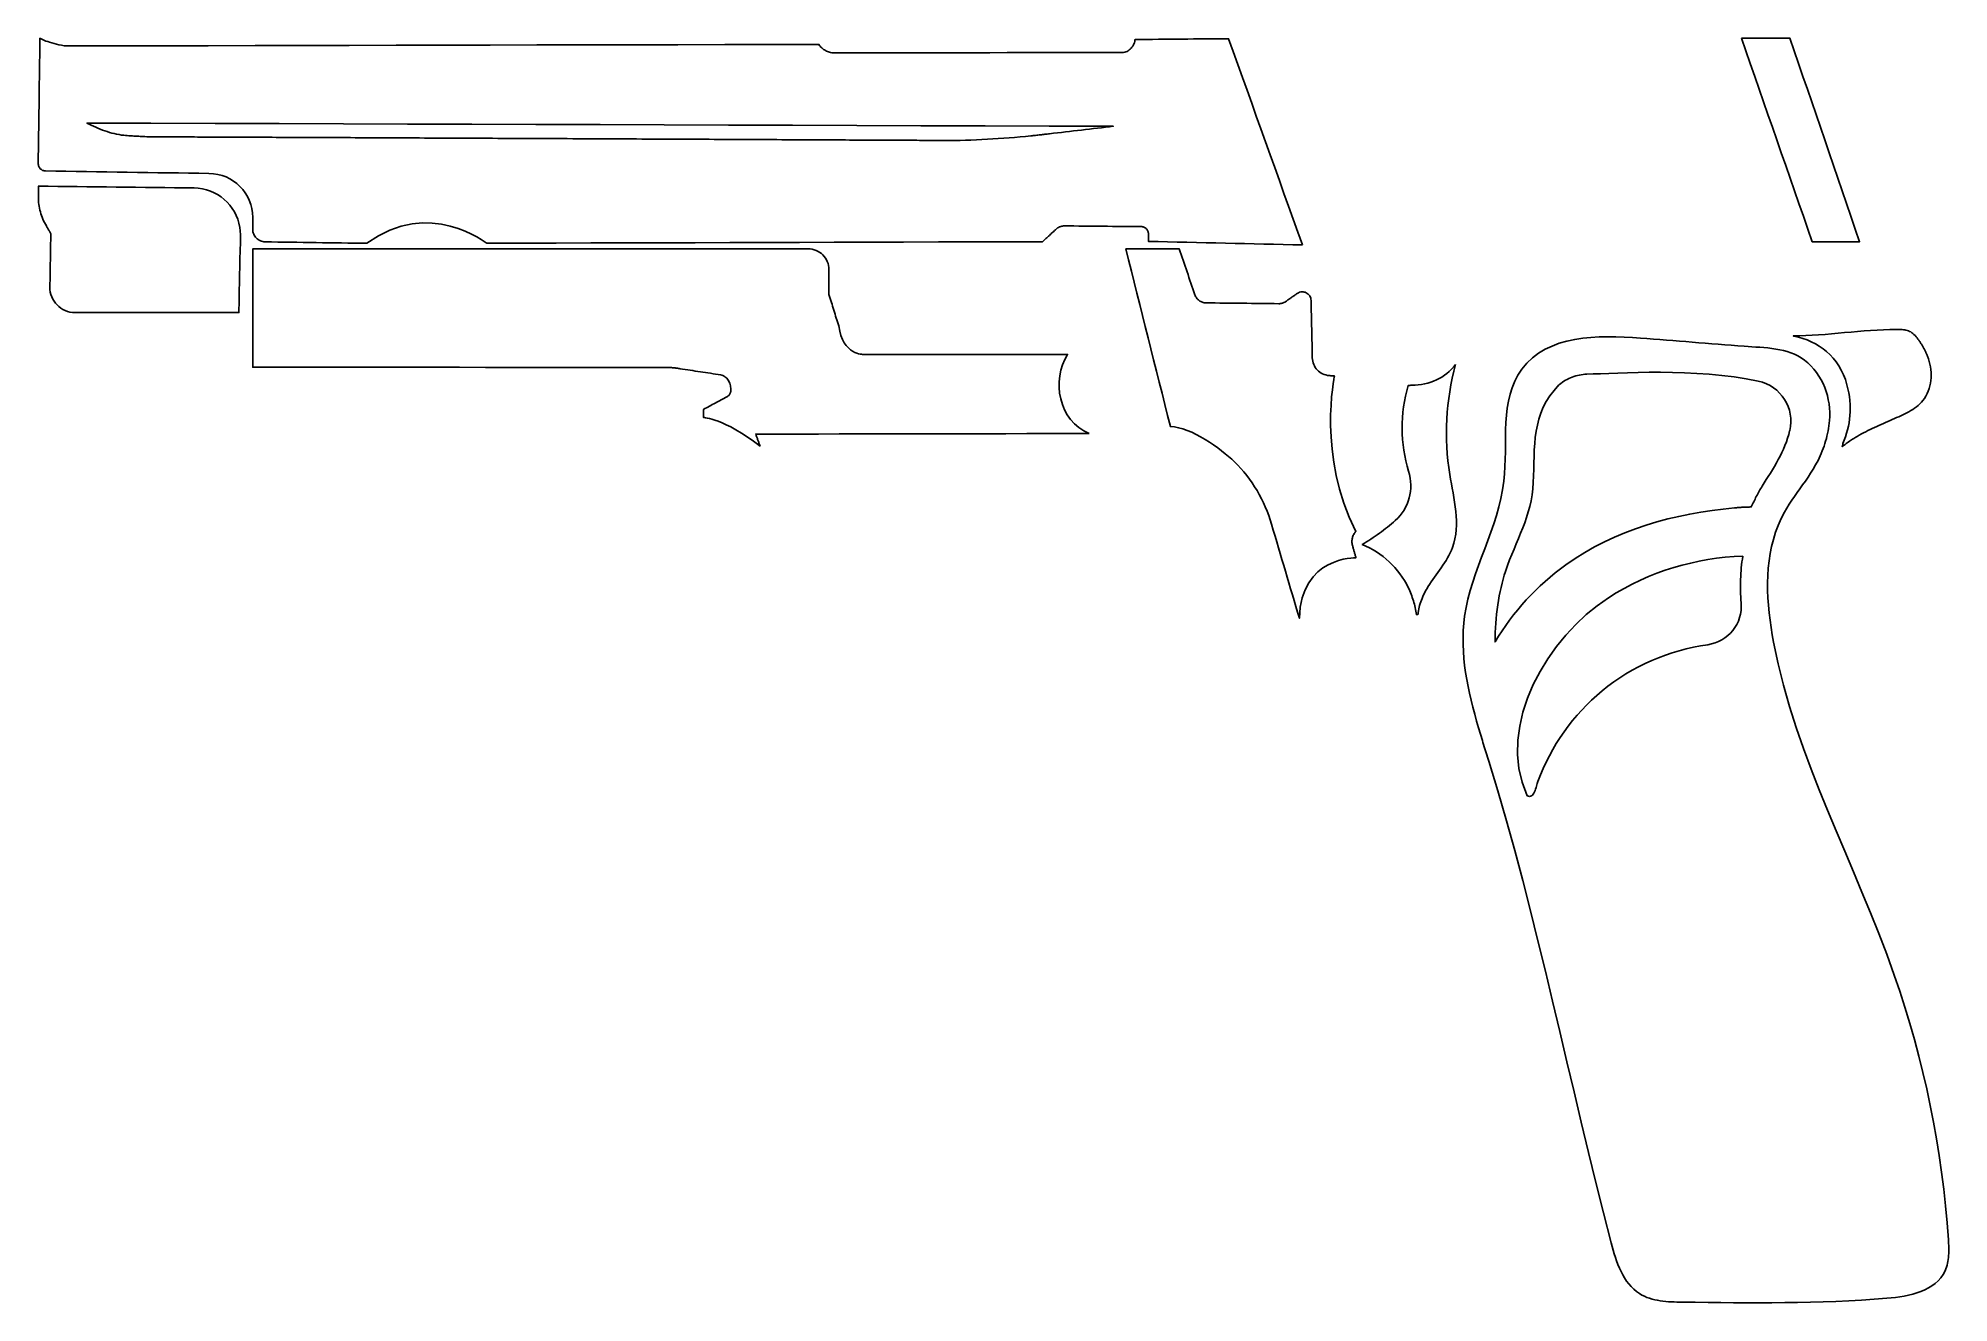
# Model space of a CAD drawing. Header units: millimetres. Extents: x 47 to 167, y -141 to -62.
import ezdxf

# ---------------------------------------------------------------- set-up
doc = ezdxf.new("R2010")
doc.units = ezdxf.units.MM

msp = doc.modelspace()

# ---------------------------------------------------------------- linework, layer by layer
for points in [[(126.039626, -74.520298), (125.750066, -73.7108), (125.460506, -72.901302), (125.170946, -72.091804), (124.881386, -71.282306), (124.591826, -70.472808), (124.302266, -69.66331), (124.012706, -68.853812), (123.723146, -68.044314), (123.433586, -67.234816), (123.144026, -66.425318), (122.854466, -65.61582), (122.564906, -64.806322), (122.275346, -63.996824), (121.985786, -63.187326), (121.696226, -62.377828), (121.406666, -61.56833), (121.039382, -61.571632), (120.672098, -61.574934), (120.304814, -61.578236), (119.93753, -61.581538), (119.570246, -61.58484), (119.202962, -61.588142), (118.835678, -61.591444), (118.468394, -61.594746), (118.10111, -61.598048), (117.733826, -61.60135), (117.366542, -61.604652), (116.999258, -61.607954), (116.631974, -61.611256), (116.26469, -61.614558), (115.897406, -61.61786), (115.530122, -61.621162), (115.522248, -61.687202), (115.507262, -61.755528), (115.485672, -61.825378), (115.457732, -61.895736), (115.423442, -61.965586), (115.38331, -62.034166), (115.33759, -62.10046), (115.286282, -62.163452), (115.229894, -62.22238), (115.168426, -62.276228), (115.102386, -62.32398), (115.031774, -62.36462), (114.957098, -62.397386), (114.878358, -62.421516), (114.796062, -62.43574), (114.71021, -62.439296), (114.66703, -62.439296), (114.62385, -62.439296), (114.58067, -62.439296), (114.53749, -62.439296), (114.49431, -62.439296), (114.45113, -62.439296), (114.40795, -62.439296), (114.36477, -62.439296), (114.32159, -62.439296), (114.27841, -62.439296), (114.23523, -62.439296), (114.19205, -62.439296), (114.14887, -62.439296), (114.10569, -62.439296), (114.06251, -62.439296), (114.01933, -62.439296), (112.931956, -62.440566), (111.844582, -62.441836), (110.757208, -62.443106), (109.669834, -62.444376), (108.58246, -62.445646), (107.495086, -62.446916), (106.407712, -62.448186), (105.320338, -62.449456), (104.232964, -62.450726), (103.14559, -62.451996), (102.058216, -62.453266), (100.970842, -62.454536), (99.883468, -62.455806), (98.796094, -62.457076), (97.70872, -62.458346), (96.621346, -62.459616), (96.54921, -62.456822), (96.47809, -62.449456), (96.407986, -62.437772), (96.339152, -62.42177), (96.271588, -62.40145), (96.205548, -62.376812), (96.141286, -62.348364), (96.079056, -62.315852), (96.019112, -62.27953), (95.961454, -62.239398), (95.906336, -62.19571), (95.854012, -62.148466), (95.804482, -62.09792), (95.758, -62.044072), (95.71482, -61.986922), (95.675196, -61.926724), (92.724224, -61.933074), (89.773252, -61.939424), (86.82228, -61.945774), (83.871308, -61.952124), (80.920336, -61.958474), (77.969364, -61.964824), (75.018392, -61.971174), (72.06742, -61.977524), (69.116448, -61.983874), (66.165476, -61.990224), (63.214504, -61.996574), (60.263532, -62.002924), (57.31256, -62.009274), (54.361588, -62.015624), (51.410616, -62.021974), (48.459644, -62.028324), (48.281844, -62.009274), (48.109632, -61.98362), (47.944024, -61.952886), (47.785782, -61.917834), (47.635668, -61.87948), (47.494444, -61.83884), (47.362872, -61.797184), (47.241714, -61.755528), (47.131986, -61.714888), (47.034196, -61.67628), (46.94936, -61.64072), (46.87824, -61.609224), (46.821344, -61.582808), (46.779688, -61.562742), (46.754288, -61.549788), (46.745652, -61.545216), (46.745652, -61.58357), (46.745652, -61.621924), (46.745652, -61.660278), (46.745652, -61.698632), (46.745652, -61.736986), (46.745652, -61.77534), (46.745652, -61.813694), (46.745652, -61.852048), (46.745652, -61.890402), (46.745652, -61.928756), (46.745652, -61.96711), (46.745652, -62.005464), (46.745652, -62.043818), (46.745652, -62.082172), (46.745652, -62.120526), (46.745652, -62.15888), (46.739302, -62.611762), (46.732952, -63.064644), (46.726602, -63.517526), (46.720252, -63.970408), (46.713902, -64.42329), (46.707552, -64.876172), (46.701202, -65.329054), (46.694852, -65.781936), (46.688502, -66.234818), (46.682152, -66.6877), (46.675802, -67.140582), (46.669452, -67.593464), (46.663102, -68.046346), (46.656752, -68.499228), (46.650402, -68.95211), (46.644052, -69.404992), (46.64583, -69.45249), (46.65218, -69.498718), (46.663102, -69.543422), (46.678342, -69.586348), (46.697392, -69.627242), (46.720252, -69.66585), (46.746668, -69.701918), (46.776386, -69.735192), (46.809152, -69.765418), (46.844712, -69.792342), (46.882812, -69.815964), (46.923452, -69.835776), (46.966124, -69.851524), (47.010574, -69.863208), (47.056802, -69.87032), (47.1043, -69.87286), (47.745904, -69.882766), (48.387508, -69.892672), (49.029112, -69.902578), (49.670716, -69.912484), (50.31232, -69.92239), (50.953924, -69.932296), (51.595528, -69.942202), (52.237132, -69.952108), (52.878736, -69.962014), (53.52034, -69.97192), (54.161944, -69.981826), (54.803548, -69.991732), (55.445152, -70.001638), (56.086756, -70.011544), (56.72836, -70.02145), (57.369964, -70.031356), (57.651142, -70.046596), (57.923938, -70.089268), (58.187336, -70.157848), (58.439812, -70.251066), (58.679842, -70.367398), (58.90641, -70.505828), (59.117738, -70.664578), (59.31281, -70.842378), (59.490102, -71.037958), (59.64809, -71.250048), (59.785504, -71.477124), (59.901074, -71.717662), (59.993276, -71.970392), (60.06084, -72.234044), (60.102496, -72.507094), (60.11672, -72.788272), (60.11672, -72.834246), (60.11672, -72.880474), (60.11672, -72.926702), (60.11672, -72.972676), (60.11672, -73.018904), (60.11672, -73.065132), (60.11672, -73.111106), (60.11672, -73.157334), (60.11672, -73.203562), (60.11672, -73.249536), (60.11672, -73.295764), (60.11672, -73.341992), (60.11672, -73.38822), (60.11672, -73.434194), (60.11672, -73.480422), (60.11672, -73.52665), (60.120784, -73.607422), (60.132722, -73.685908), (60.152026, -73.761854), (60.178442, -73.834752), (60.211462, -73.904094), (60.250832, -73.969626), (60.296044, -74.03084), (60.346844, -74.087482), (60.402724, -74.139044), (60.46343, -74.185272), (60.528454, -74.225658), (60.597288, -74.259694), (60.669678, -74.287126), (60.74537, -74.307446), (60.823856, -74.3204), (60.904628, -74.325734), (61.3029, -74.331322), (61.701172, -74.33691), (62.099444, -74.342498), (62.497716, -74.348086), (62.895988, -74.353674), (63.29426, -74.359262), (63.692532, -74.36485), (64.090804, -74.370438), (64.489076, -74.376026), (64.887348, -74.381614), (65.28562, -74.387202), (65.683892, -74.39279), (66.082164, -74.398378), (66.480436, -74.403966), (66.878708, -74.409554), (67.27698, -74.415142), (68.012056, -73.939146), (68.733924, -73.585832), (69.438012, -73.3425), (70.119494, -73.19645), (70.773544, -73.134982), (71.39559, -73.14565), (71.980806, -73.2155), (72.52462, -73.331832), (73.022206, -73.481946), (73.468738, -73.653142), (73.859644, -73.832974), (74.190098, -74.008488), (74.455274, -74.167238), (74.6506, -74.29627), (74.77125, -74.382884), (74.812398, -74.414634), (76.994258, -74.408284), (79.176118, -74.401934), (81.357978, -74.395584), (83.539838, -74.389234), (85.721698, -74.382884), (87.903558, -74.376534), (90.085418, -74.370184), (92.267278, -74.363834), (94.449138, -74.357484), (96.630998, -74.351134), (98.812858, -74.344784), (100.994718, -74.338434), (103.176578, -74.332084), (105.358438, -74.325734), (107.540298, -74.319384), (109.722158, -74.313034), (109.775752, -74.263504), (109.829346, -74.213974), (109.88294, -74.164444), (109.936534, -74.114914), (109.990128, -74.065384), (110.043722, -74.015854), (110.097316, -73.966324), (110.15091, -73.916794), (110.204504, -73.867264), (110.258098, -73.817734), (110.311692, -73.768204), (110.365286, -73.718674), (110.41888, -73.669144), (110.472474, -73.619614), (110.526068, -73.570084), (110.579662, -73.520554), (110.606332, -73.497186), (110.634018, -73.475088), (110.66272, -73.454514), (110.692184, -73.43521), (110.72241, -73.41743), (110.753398, -73.401174), (110.785148, -73.386188), (110.81766, -73.372726), (110.85068, -73.360788), (110.884208, -73.350628), (110.918244, -73.341992), (110.952534, -73.33488), (110.987332, -73.329292), (111.022384, -73.325482), (111.05769, -73.323196), (111.09325, -73.322688), (111.39424, -73.325482), (111.69523, -73.328276), (111.99622, -73.33107), (112.29721, -73.333864), (112.5982, -73.336658), (112.89919, -73.339452), (113.20018, -73.342246), (113.50117, -73.34504), (113.80216, -73.347834), (114.10315, -73.350628), (114.40414, -73.353422), (114.70513, -73.356216), (115.00612, -73.35901), (115.30711, -73.361804), (115.6081, -73.364598), (115.90909, -73.367392), (115.95608, -73.370186), (116.0018, -73.377552), (116.045742, -73.389236), (116.087906, -73.404984), (116.128038, -73.424542), (116.165884, -73.44791), (116.20119, -73.47458), (116.233702, -73.504552), (116.26342, -73.537318), (116.289836, -73.572878), (116.312696, -73.610978), (116.332, -73.651364), (116.347494, -73.693782), (116.35867, -73.737978), (116.365528, -73.783698), (116.367814, -73.830688), (116.367814, -73.859644), (116.367814, -73.8886), (116.367814, -73.917556), (116.367814, -73.946512), (116.367814, -73.975468), (116.367814, -74.004424), (116.367814, -74.03338), (116.367814, -74.062336), (116.367814, -74.091292), (116.367814, -74.120248), (116.367814, -74.149204), (116.367814, -74.17816), (116.367814, -74.207116), (116.367814, -74.236072), (116.367814, -74.265028), (116.367814, -74.293984), (116.972334, -74.307954), (117.576854, -74.321924), (118.181374, -74.335894), (118.785894, -74.349864), (119.390414, -74.363834), (119.994934, -74.377804), (120.599454, -74.391774), (121.203974, -74.405744), (121.808494, -74.419714), (122.413014, -74.433684), (123.017534, -74.447654), (123.622054, -74.461624), (124.226574, -74.475594), (124.831094, -74.489564), (125.435614, -74.503534)], [(153.609294, -61.54039), (153.799794, -61.54039), (153.990294, -61.54039), (154.180794, -61.54039), (154.371294, -61.54039), (154.561794, -61.54039), (154.752294, -61.54039), (154.942794, -61.54039), (155.133294, -61.54039), (155.323794, -61.54039), (155.514294, -61.54039), (155.704794, -61.54039), (155.895294, -61.54039), (156.085794, -61.54039), (156.276294, -61.54039), (156.466794, -61.54039), (156.657294, -61.54039), (156.931106, -62.338966), (157.204918, -63.137542), (157.47873, -63.936118), (157.752542, -64.734694), (158.026354, -65.53327), (158.300166, -66.331846), (158.573978, -67.130422), (158.84779, -67.928998), (159.121602, -68.727574), (159.395414, -69.52615), (159.669226, -70.324726), (159.943038, -71.123302), (160.21685, -71.921878), (160.490662, -72.720454), (160.764474, -73.51903), (161.038286, -74.317606), (160.852104, -74.317606), (160.665922, -74.317606), (160.47974, -74.317606), (160.293558, -74.317606), (160.107376, -74.317606), (159.921194, -74.317606), (159.735012, -74.317606), (159.54883, -74.317606), (159.362648, -74.317606), (159.176466, -74.317606), (158.990284, -74.317606), (158.804102, -74.317606), (158.61792, -74.317606), (158.431738, -74.317606), (158.245556, -74.317606), (158.059374, -74.317606), (157.781498, -73.51903), (157.503622, -72.720454), (157.225746, -71.921878), (156.94787, -71.123302), (156.669994, -70.324726), (156.392118, -69.52615), (156.114242, -68.727574), (155.836366, -67.928998), (155.55849, -67.130422), (155.280614, -66.331846), (155.002738, -65.53327), (154.724862, -64.734694), (154.446986, -63.936118), (154.16911, -63.137542), (153.891234, -62.338966)], [(108.990384, -67.668394), (108.648754, -67.70243), (108.307124, -67.734688), (107.96524, -67.764914), (107.623102, -67.793362), (107.280964, -67.819778), (106.938572, -67.844162), (106.59618, -67.866514), (106.253534, -67.88658), (105.910888, -67.90436), (105.567988, -67.919854), (105.225088, -67.932808), (104.882188, -67.943222), (104.539034, -67.951096), (104.19588, -67.95643), (103.852472, -67.95897), (103.509064, -67.958716), (103.35641, -67.957954), (103.203756, -67.957192), (103.051102, -67.95643), (102.898448, -67.955668), (102.745794, -67.954906), (102.59314, -67.954144), (102.440486, -67.953382), (102.287832, -67.95262), (102.135178, -67.951858), (101.982524, -67.951096), (101.82987, -67.950334), (101.677216, -67.949572), (101.524562, -67.94881), (101.371908, -67.948048), (101.219254, -67.947286), (101.0666, -67.946524), (100.850192, -67.945508), (100.633784, -67.944492), (100.417376, -67.943476), (100.200968, -67.94246), (99.98456, -67.941444), (99.768152, -67.940428), (99.551744, -67.939412), (99.335336, -67.938396), (99.118928, -67.93738), (98.90252, -67.936364), (98.686112, -67.935348), (98.469704, -67.934332), (98.253296, -67.933316), (98.036888, -67.9323), (97.82048, -67.931284), (97.604072, -67.930268), (97.337372, -67.928998), (97.070672, -67.927728), (96.803972, -67.926458), (96.537272, -67.925188), (96.270572, -67.923918), (96.003872, -67.922648), (95.737172, -67.921378), (95.470472, -67.920108), (95.203772, -67.918838), (94.937072, -67.917568), (94.670372, -67.916298), (94.403672, -67.915028), (94.136972, -67.913758), (93.870272, -67.912488), (93.603572, -67.911218), (93.336872, -67.909948), (93.033342, -67.908424), (92.729812, -67.9069), (92.426282, -67.905376), (92.122752, -67.903852), (91.819222, -67.902328), (91.515692, -67.900804), (91.212162, -67.89928), (90.908632, -67.897756), (90.605102, -67.896232), (90.301572, -67.894708), (89.998042, -67.893184), (89.694512, -67.89166), (89.390982, -67.890136), (89.087452, -67.888612), (88.783922, -67.887088), (88.480392, -67.885564), (88.15324, -67.88404), (87.826088, -67.882516), (87.498936, -67.880992), (87.171784, -67.879468), (86.844632, -67.877944), (86.51748, -67.87642), (86.190328, -67.874896), (85.863176, -67.873372), (85.536024, -67.871848), (85.208872, -67.870324), (84.88172, -67.8688), (84.554568, -67.867276), (84.227416, -67.865752), (83.900264, -67.864228), (83.573112, -67.862704), (83.24596, -67.86118), (82.908648, -67.859656), (82.571336, -67.858132), (82.234024, -67.856608), (81.896712, -67.855084), (81.5594, -67.85356), (81.222088, -67.852036), (80.884776, -67.850512), (80.547464, -67.848988), (80.210152, -67.847464), (79.87284, -67.84594), (79.535528, -67.844416), (79.198216, -67.842892), (78.860904, -67.841368), (78.523592, -67.839844), (78.18628, -67.83832), (77.848968, -67.836796), (77.514704, -67.835272), (77.18044, -67.833748), (76.846176, -67.832224), (76.511912, -67.8307), (76.177648, -67.829176), (75.843384, -67.827652), (75.50912, -67.826128), (75.174856, -67.824604), (74.840592, -67.82308), (74.506328, -67.821556), (74.172064, -67.820032), (73.8378, -67.818508), (73.503536, -67.816984), (73.169272, -67.81546), (72.835008, -67.813936), (72.500744, -67.812412), (72.18299, -67.810888), (71.865236, -67.809364), (71.547482, -67.80784), (71.229728, -67.806316), (70.911974, -67.804792), (70.59422, -67.803268), (70.276466, -67.801744), (69.958712, -67.80022), (69.640958, -67.798696), (69.323204, -67.797172), (69.00545, -67.795648), (68.687696, -67.794124), (68.369942, -67.7926), (68.052188, -67.791076), (67.734434, -67.789552), (67.41668, -67.788028), (67.128898, -67.786758), (66.841116, -67.785488), (66.553334, -67.784218), (66.265552, -67.782948), (65.97777, -67.781678), (65.689988, -67.780408), (65.402206, -67.779138), (65.114424, -67.777868), (64.826642, -67.776598), (64.53886, -67.775328), (64.251078, -67.774058), (63.963296, -67.772788), (63.675514, -67.771518), (63.387732, -67.770248), (63.09995, -67.768978), (62.812168, -67.767708), (62.56782, -67.766692), (62.323472, -67.765676), (62.079124, -67.76466), (61.834776, -67.763644), (61.590428, -67.762628), (61.34608, -67.761612), (61.101732, -67.760596), (60.857384, -67.75958), (60.613036, -67.758564), (60.368688, -67.757548), (60.12434, -67.756532), (59.879992, -67.755516), (59.635644, -67.7545), (59.391296, -67.753484), (59.146948, -67.752468), (58.9026, -67.751452), (58.714894, -67.75069), (58.527188, -67.749928), (58.339482, -67.749166), (58.151776, -67.748404), (57.96407, -67.747642), (57.776364, -67.74688), (57.588658, -67.746118), (57.400952, -67.745356), (57.213246, -67.744594), (57.02554, -67.743832), (56.837834, -67.74307), (56.650128, -67.742308), (56.462422, -67.741546), (56.274716, -67.740784), (56.08701, -67.740022), (55.899304, -67.73926), (55.781702, -67.738752), (55.6641, -67.738244), (55.546498, -67.737736), (55.428896, -67.737228), (55.311294, -67.73672), (55.193692, -67.736212), (55.07609, -67.735704), (54.958488, -67.735196), (54.840886, -67.734688), (54.723284, -67.73418), (54.605682, -67.733672), (54.48808, -67.733164), (54.370478, -67.732656), (54.252876, -67.732148), (54.135274, -67.73164), (54.017672, -67.731132), (53.98262, -67.730878), (53.947568, -67.730624), (53.912516, -67.73037), (53.877464, -67.730116), (53.842412, -67.729862), (53.80736, -67.729608), (53.772308, -67.729354), (53.737256, -67.7291), (53.702204, -67.728846), (53.667152, -67.728592), (53.6321, -67.728338), (53.597048, -67.728084), (53.561996, -67.72783), (53.526944, -67.727576), (53.491892, -67.727322), (53.45684, -67.727068), (53.338476, -67.719702), (53.230526, -67.713352), (53.131466, -67.707764), (53.040026, -67.702938), (52.954682, -67.69862), (52.874164, -67.694556), (52.796948, -67.690746), (52.721764, -67.686682), (52.647088, -67.682618), (52.57165, -67.678046), (52.493926, -67.672966), (52.412646, -67.667124), (52.326286, -67.66052), (52.233576, -67.6529), (52.132992, -67.64401), (52.023264, -67.63385), (51.871626, -67.616324), (51.72075, -67.593464), (51.570382, -67.56527), (51.420776, -67.53225), (51.271932, -67.494658), (51.12385, -67.452748), (50.97653, -67.406774), (50.830226, -67.357244), (50.684684, -67.304412), (50.540158, -67.248532), (50.396902, -67.189858), (50.254662, -67.128644), (50.113692, -67.065398), (49.973992, -67.00012), (49.835562, -66.933318), (49.698402, -66.865246), (53.727604, -66.877946), (57.756806, -66.890646), (61.786008, -66.903346), (65.81521, -66.916046), (69.844412, -66.928746), (73.873614, -66.941446), (77.902816, -66.954146), (81.932018, -66.966846), (85.96122, -66.979546), (89.990422, -66.992246), (94.019624, -67.004946), (98.048826, -67.017646), (102.078028, -67.030346), (106.10723, -67.043046), (110.136432, -67.055746), (114.165634, -67.068446), (113.914936, -67.09791), (113.664492, -67.127374), (113.413794, -67.156838), (113.16335, -67.186302), (112.912652, -67.215766), (112.662208, -67.24523), (112.411764, -67.274694), (112.161066, -67.304158), (111.910622, -67.333622), (111.659924, -67.363086), (111.40948, -67.39255), (111.158782, -67.422014), (110.908338, -67.451478), (110.65764, -67.480942), (110.407196, -67.510406), (110.156498, -67.53987), (110.083854, -67.548506), (110.01121, -67.556888), (109.938566, -67.56527), (109.865922, -67.573652), (109.793278, -67.582034), (109.72038, -67.590162), (109.647482, -67.59829), (109.574584, -67.606418), (109.501686, -67.614292), (109.428788, -67.622166), (109.35589, -67.63004), (109.282992, -67.637914), (109.210094, -67.645534), (109.137196, -67.653154), (109.064298, -67.660774)], [(46.650402, -70.824852), (47.26178, -70.832218), (47.873158, -70.839584), (48.484536, -70.84695), (49.095914, -70.854316), (49.707292, -70.861682), (50.31867, -70.869048), (50.930048, -70.876414), (51.541426, -70.88378), (52.152804, -70.891146), (52.764182, -70.898512), (53.37556, -70.905878), (53.986938, -70.913244), (54.598316, -70.92061), (55.209694, -70.927976), (55.821072, -70.935342), (56.43245, -70.942708), (56.698134, -70.957694), (56.957976, -70.995794), (57.210452, -71.055992), (57.454546, -71.137526), (57.689242, -71.239126), (57.913016, -71.36003), (58.124852, -71.499222), (58.323734, -71.655686), (58.508138, -71.82866), (58.677048, -72.017128), (58.829448, -72.220074), (58.964068, -72.436482), (59.079638, -72.665336), (59.174888, -72.905874), (59.248802, -73.15708), (59.30011, -73.417938), (59.310524, -73.492106), (59.319922, -73.567544), (59.328304, -73.644252), (59.33567, -73.72223), (59.341766, -73.801478), (59.346846, -73.881996), (59.350656, -73.963784), (59.353196, -74.046842), (59.354466, -74.13117), (59.354466, -74.216768), (59.353196, -74.30389), (59.350402, -74.392282), (59.346338, -74.481944), (59.34075, -74.572876), (59.333892, -74.665332), (59.32551, -74.759058), (59.32043, -75.009248), (59.31535, -75.259438), (59.31027, -75.509628), (59.30519, -75.759818), (59.30011, -76.010008), (59.29503, -76.260198), (59.28995, -76.510388), (59.28487, -76.760578), (59.27979, -77.010768), (59.27471, -77.260958), (59.26963, -77.511148), (59.26455, -77.761338), (59.25947, -78.011528), (59.25439, -78.261718), (59.24931, -78.511908), (59.24423, -78.762098), (58.60161, -78.762098), (57.95899, -78.762098), (57.31637, -78.762098), (56.67375, -78.762098), (56.03113, -78.762098), (55.38851, -78.762098), (54.74589, -78.762098), (54.10327, -78.762098), (53.46065, -78.762098), (52.81803, -78.762098), (52.17541, -78.762098), (51.53279, -78.762098), (50.89017, -78.762098), (50.24755, -78.762098), (49.60493, -78.762098), (48.96231, -78.762098), (48.79848, -78.753716), (48.639476, -78.729078), (48.48606, -78.6892), (48.339248, -78.634844), (48.199548, -78.566772), (48.067976, -78.485746), (47.945294, -78.392782), (47.832518, -78.288642), (47.730156, -78.174088), (47.639224, -78.050136), (47.560484, -77.917294), (47.494698, -77.776578), (47.442628, -77.62875), (47.40529, -77.474826), (47.383446, -77.315568), (47.377858, -77.151738), (47.381414, -76.942442), (47.38497, -76.733146), (47.388526, -76.52385), (47.392082, -76.314554), (47.395638, -76.105258), (47.399194, -75.895962), (47.40275, -75.686666), (47.406306, -75.47737), (47.409862, -75.268074), (47.413418, -75.058778), (47.416974, -74.849482), (47.42053, -74.640186), (47.424086, -74.43089), (47.427642, -74.221594), (47.431198, -74.012298), (47.434754, -73.803002), (47.417228, -73.773284), (47.399702, -73.743566), (47.382176, -73.713848), (47.36465, -73.68413), (47.347124, -73.654412), (47.329598, -73.624694), (47.312072, -73.594976), (47.294546, -73.565258), (47.27702, -73.53554), (47.259494, -73.505822), (47.241968, -73.476104), (47.224442, -73.446386), (47.206916, -73.416668), (47.18939, -73.38695), (47.171864, -73.357232), (47.154338, -73.327514), (47.094648, -73.222104), (47.038768, -73.114916), (46.986444, -73.006204), (46.93793, -72.895968), (46.893226, -72.784208), (46.852078, -72.671178), (46.81474, -72.556878), (46.781212, -72.441562), (46.751494, -72.32523), (46.72584, -72.207882), (46.703996, -72.089518), (46.685962, -71.970392), (46.671992, -71.850758), (46.661832, -71.730616), (46.655736, -71.609966), (46.653704, -71.488808), (46.653704, -71.447152), (46.653704, -71.405496), (46.653704, -71.36384), (46.653704, -71.322184), (46.653704, -71.280528), (46.653704, -71.238872), (46.653704, -71.197216), (46.653704, -71.15556), (46.653704, -71.113904), (46.653704, -71.072248), (46.653704, -71.030592), (46.653704, -70.988936), (46.653704, -70.94728), (46.653704, -70.905624), (46.653704, -70.863968)], [(112.65789, -86.361016), (112.311434, -86.19363), (111.999776, -85.988398), (111.722916, -85.749638), (111.481108, -85.48116), (111.274098, -85.187028), (111.101886, -84.871052), (110.964472, -84.537296), (110.86211, -84.189824), (110.794546, -83.832446), (110.76178, -83.469226), (110.763812, -83.104228), (110.800642, -82.741516), (110.87227, -82.3849), (110.978696, -82.038444), (111.11992, -81.705958), (111.295942, -81.39176), (110.494572, -81.39176), (109.693202, -81.39176), (108.891832, -81.39176), (108.090462, -81.39176), (107.289092, -81.39176), (106.487722, -81.39176), (105.686352, -81.39176), (104.884982, -81.39176), (104.083612, -81.39176), (103.282242, -81.39176), (102.480872, -81.39176), (101.679502, -81.39176), (100.878132, -81.39176), (100.076762, -81.39176), (99.275392, -81.39176), (98.474022, -81.39176), (98.45929, -81.392014), (98.417634, -81.390998), (98.352356, -81.385664), (98.267012, -81.373218), (98.164904, -81.350612), (98.049588, -81.315052), (97.924366, -81.26349), (97.792794, -81.193132), (97.658174, -81.10093), (97.523808, -80.983836), (97.393506, -80.839056), (97.270316, -80.663796), (97.157794, -80.455008), (97.059496, -80.209644), (96.978724, -79.92491), (96.919034, -79.597758), (96.88068, -79.474822), (96.842326, -79.351886), (96.803972, -79.22895), (96.765618, -79.106014), (96.727264, -78.983078), (96.68891, -78.860142), (96.650556, -78.737206), (96.612202, -78.61427), (96.573848, -78.491334), (96.535494, -78.368398), (96.49714, -78.245462), (96.458786, -78.122526), (96.420432, -77.99959), (96.382078, -77.876654), (96.343724, -77.753718), (96.30537, -77.630782), (96.30537, -77.533246), (96.30537, -77.43571), (96.30537, -77.338174), (96.30537, -77.240638), (96.30537, -77.143102), (96.30537, -77.045566), (96.30537, -76.94803), (96.30537, -76.850494), (96.30537, -76.752958), (96.30537, -76.655422), (96.30537, -76.557886), (96.30537, -76.46035), (96.30537, -76.362814), (96.30537, -76.265278), (96.30537, -76.167742), (96.30537, -76.070206), (96.298512, -75.936602), (96.2787, -75.806808), (96.246442, -75.681586), (96.2025, -75.561444), (96.147382, -75.447144), (96.08185, -75.339448), (96.006412, -75.238864), (95.92183, -75.146154), (95.828866, -75.061826), (95.728028, -74.986642), (95.620078, -74.921364), (95.505778, -74.8665), (95.385636, -74.822812), (95.26016, -74.790808), (95.130366, -74.77125), (94.996762, -74.7649), (92.81668, -74.7649), (90.636598, -74.7649), (88.456516, -74.7649), (86.276434, -74.7649), (84.096352, -74.7649), (81.91627, -74.7649), (79.736188, -74.7649), (77.556106, -74.7649), (75.376024, -74.7649), (73.195942, -74.7649), (71.01586, -74.7649), (68.835778, -74.7649), (66.655696, -74.7649), (64.475614, -74.7649), (62.295532, -74.7649), (60.11545, -74.7649), (60.11545, -75.229212), (60.11545, -75.693524), (60.11545, -76.157836), (60.11545, -76.622148), (60.11545, -77.08646), (60.11545, -77.550772), (60.11545, -78.015084), (60.11545, -78.479396), (60.11545, -78.943708), (60.11545, -79.40802), (60.11545, -79.872332), (60.11545, -80.336644), (60.11545, -80.800956), (60.11545, -81.265268), (60.11545, -81.72958), (60.11545, -82.193892), (61.739526, -82.194908), (63.363602, -82.195924), (64.987678, -82.19694), (66.611754, -82.197956), (68.23583, -82.198972), (69.859906, -82.199988), (71.483982, -82.201004), (73.108058, -82.20202), (74.732134, -82.203036), (76.35621, -82.204052), (77.980286, -82.205068), (79.604362, -82.206084), (81.228438, -82.2071), (82.852514, -82.208116), (84.47659, -82.209132), (86.100666, -82.210148), (86.154514, -82.210402), (86.208362, -82.211418), (86.26221, -82.212942), (86.315804, -82.215228), (86.369398, -82.218022), (86.422992, -82.221578), (86.476586, -82.225642), (86.53018, -82.230214), (86.583774, -82.235548), (86.637114, -82.24139), (86.690454, -82.247994), (86.743794, -82.255106), (86.79688, -82.262726), (86.849966, -82.271108), (86.903052, -82.279998), (86.955884, -82.28965), (87.115142, -82.313526), (87.2744, -82.337402), (87.433658, -82.361278), (87.592916, -82.385154), (87.752174, -82.40903), (87.911432, -82.432906), (88.07069, -82.456782), (88.229948, -82.480658), (88.389206, -82.504534), (88.548464, -82.52841), (88.707722, -82.552286), (88.86698, -82.576162), (89.026238, -82.600038), (89.185496, -82.623914), (89.344754, -82.64779), (89.504012, -82.671666), (89.579196, -82.690208), (89.649554, -82.716116), (89.715086, -82.749136), (89.775792, -82.78876), (89.831672, -82.83448), (89.88298, -82.885534), (89.929716, -82.941668), (89.97188, -83.002374), (90.009472, -83.067144), (90.042492, -83.13547), (90.071194, -83.20659), (90.095578, -83.28025), (90.115644, -83.355942), (90.131392, -83.433158), (90.142822, -83.51139), (90.150188, -83.59013), (90.151204, -83.62569), (90.14968, -83.660742), (90.145616, -83.695286), (90.139266, -83.729322), (90.130376, -83.762596), (90.1192, -83.795108), (90.105992, -83.826604), (90.090498, -83.857084), (90.072972, -83.886548), (90.053414, -83.914742), (90.031824, -83.941412), (90.008202, -83.966558), (89.982802, -83.99018), (89.955624, -84.012024), (89.926668, -84.03209), (89.896188, -84.050124), (89.804494, -84.099654), (89.7128, -84.149184), (89.621106, -84.198714), (89.529412, -84.248244), (89.437718, -84.297774), (89.346024, -84.347304), (89.25433, -84.396834), (89.162636, -84.446364), (89.070942, -84.495894), (88.979248, -84.545424), (88.887554, -84.594954), (88.79586, -84.644484), (88.704166, -84.694014), (88.612472, -84.743544), (88.520778, -84.793074), (88.429084, -84.842604), (88.429084, -84.874608), (88.429084, -84.906612), (88.429084, -84.938616), (88.429084, -84.97062), (88.429084, -85.002624), (88.429084, -85.034628), (88.429084, -85.066632), (88.429084, -85.098636), (88.429084, -85.13064), (88.429084, -85.162644), (88.429084, -85.194648), (88.429084, -85.226652), (88.429084, -85.258656), (88.429084, -85.29066), (88.429084, -85.322664), (88.429084, -85.354668), (88.44407, -85.35543), (88.488266, -85.358986), (88.561672, -85.36813), (88.66378, -85.385402), (88.794082, -85.413342), (88.95207, -85.45449), (89.13749, -85.511386), (89.350088, -85.58657), (89.589356, -85.682582), (89.854786, -85.801962), (90.146124, -85.94725), (90.462862, -86.120986), (90.804492, -86.32571), (91.17076, -86.563962), (91.561412, -86.838282), (91.975686, -87.15121), (91.959176, -87.103966), (91.942666, -87.056722), (91.926156, -87.009478), (91.909646, -86.962234), (91.893136, -86.91499), (91.876626, -86.867746), (91.860116, -86.820502), (91.843606, -86.773258), (91.827096, -86.726014), (91.810586, -86.67877), (91.794076, -86.631526), (91.777566, -86.584282), (91.761056, -86.537038), (91.744546, -86.489794), (91.728036, -86.44255), (91.711526, -86.395306), (93.020896, -86.39302), (94.330266, -86.390734), (95.639636, -86.388448), (96.949006, -86.386162), (98.258376, -86.383876), (99.567746, -86.38159), (100.877116, -86.379304), (102.186486, -86.377018), (103.495856, -86.374732), (104.805226, -86.372446), (106.114596, -86.37016), (107.423966, -86.367874), (108.733336, -86.365588), (110.042706, -86.363302), (111.352076, -86.361016)], [(114.942112, -74.763376), (115.152424, -74.763376), (115.362736, -74.763376), (115.573048, -74.763376), (115.78336, -74.763376), (115.993672, -74.763376), (116.203984, -74.763376), (116.414296, -74.763376), (116.624608, -74.763376), (116.83492, -74.763376), (117.045232, -74.763376), (117.255544, -74.763376), (117.465856, -74.763376), (117.676168, -74.763376), (117.88648, -74.763376), (118.096792, -74.763376), (118.307104, -74.763376), (118.368064, -74.943208), (118.429024, -75.12304), (118.489984, -75.302872), (118.550944, -75.482704), (118.611904, -75.662536), (118.672864, -75.842368), (118.733824, -76.0222), (118.794784, -76.202032), (118.855744, -76.381864), (118.916704, -76.561696), (118.977664, -76.741528), (119.038624, -76.92136), (119.099584, -77.101192), (119.160544, -77.281024), (119.221504, -77.460856), (119.282464, -77.640688), (119.3038, -77.696568), (119.3292, -77.749908), (119.35841, -77.800708), (119.391176, -77.848714), (119.427244, -77.893672), (119.466614, -77.935582), (119.509032, -77.974444), (119.55399, -78.00975), (119.601742, -78.041754), (119.65178, -78.069948), (119.70385, -78.094332), (119.757952, -78.114906), (119.813578, -78.131162), (119.870728, -78.143354), (119.929148, -78.150974), (119.988838, -78.154022), (120.27408, -78.157324), (120.559322, -78.160626), (120.844564, -78.163928), (121.129806, -78.16723), (121.415048, -78.170532), (121.70029, -78.173834), (121.985532, -78.177136), (122.270774, -78.180438), (122.556016, -78.18374), (122.841258, -78.187042), (123.1265, -78.190344), (123.411742, -78.193646), (123.696984, -78.196948), (123.982226, -78.20025), (124.267468, -78.203552), (124.55271, -78.206854), (124.582428, -78.2066), (124.612146, -78.20533), (124.64161, -78.20279), (124.67082, -78.19898), (124.699776, -78.194154), (124.728732, -78.188312), (124.75718, -78.1812), (124.785374, -78.173072), (124.813314, -78.163928), (124.840746, -78.153514), (124.867924, -78.142084), (124.894594, -78.129638), (124.920756, -78.116176), (124.94641, -78.101698), (124.971556, -78.086204), (124.996194, -78.069694), (125.041406, -78.037944), (125.086618, -78.006194), (125.13183, -77.974444), (125.177042, -77.942694), (125.222254, -77.910944), (125.267466, -77.879194), (125.312678, -77.847444), (125.35789, -77.815694), (125.403102, -77.783944), (125.448314, -77.752194), (125.493526, -77.720444), (125.538738, -77.688694), (125.58395, -77.656944), (125.629162, -77.625194), (125.674374, -77.593444), (125.719586, -77.561694), (125.78842, -77.520038), (125.85954, -77.489812), (125.932184, -77.470508), (126.005082, -77.461618), (126.077726, -77.462634), (126.148846, -77.473048), (126.21768, -77.492606), (126.283466, -77.5208), (126.345188, -77.557122), (126.40183, -77.601064), (126.45263, -77.652118), (126.496572, -77.71003), (126.53264, -77.774038), (126.560072, -77.843888), (126.577852, -77.919072), (126.585218, -77.999336), (126.590044, -78.22438), (126.59487, -78.449424), (126.599696, -78.674468), (126.604522, -78.899512), (126.609348, -79.124556), (126.614174, -79.3496), (126.619, -79.574644), (126.623826, -79.799688), (126.628652, -80.024732), (126.633478, -80.249776), (126.638304, -80.47482), (126.64313, -80.699864), (126.647956, -80.924908), (126.652782, -81.149952), (126.657608, -81.374996), (126.662434, -81.60004), (126.670054, -81.709514), (126.68758, -81.81594), (126.714758, -81.919064), (126.750826, -82.018124), (126.79553, -82.112866), (126.848362, -82.202528), (126.909068, -82.286856), (126.976886, -82.365342), (127.051562, -82.437224), (127.132588, -82.502248), (127.219456, -82.559906), (127.311658, -82.60969), (127.408686, -82.651092), (127.510032, -82.683604), (127.615442, -82.706718), (127.724408, -82.72018), (127.744982, -82.721704), (127.765556, -82.723228), (127.78613, -82.724752), (127.806704, -82.726276), (127.827278, -82.7278), (127.847852, -82.729324), (127.868426, -82.730848), (127.889, -82.732372), (127.909574, -82.733896), (127.930148, -82.73542), (127.950722, -82.736944), (127.971296, -82.738468), (127.99187, -82.739992), (128.012444, -82.741516), (128.033018, -82.74304), (128.053592, -82.744564), (128.041908, -82.802222), (128.011428, -82.97037), (127.968756, -83.24088), (127.921004, -83.605878), (127.874522, -84.057744), (127.836422, -84.58835), (127.813308, -85.189822), (127.812038, -85.85454), (127.83947, -86.57463), (127.902462, -87.341964), (128.007618, -88.148922), (128.161796, -88.98763), (128.3716, -89.84996), (128.643888, -90.728292), (128.985518, -91.614752), (129.403348, -92.501466), (129.363216, -92.546424), (129.326386, -92.593414), (129.292858, -92.642436), (129.262886, -92.693236), (129.236216, -92.74556), (129.213102, -92.799408), (129.193544, -92.854526), (129.177542, -92.91066), (129.165096, -92.96781), (129.15646, -93.025722), (129.151634, -93.084142), (129.150364, -93.142816), (129.152904, -93.201744), (129.159254, -93.260672), (129.169668, -93.319346), (129.183892, -93.377766), (129.197608, -93.426534), (129.211324, -93.475302), (129.22504, -93.52407), (129.238756, -93.572838), (129.252472, -93.621606), (129.266188, -93.670374), (129.279904, -93.719142), (129.29362, -93.76791), (129.307336, -93.816678), (129.321052, -93.865446), (129.334768, -93.914214), (129.348484, -93.962982), (129.3622, -94.01175), (129.375916, -94.060518), (129.389632, -94.109286), (129.403348, -94.158054), (129.364486, -94.158054), (129.25425, -94.161864), (129.0828, -94.17558), (128.860042, -94.205044), (128.596136, -94.256352), (128.301242, -94.335346), (127.985266, -94.447868), (127.658114, -94.600014), (127.3302, -94.797626), (127.011176, -95.046546), (126.711202, -95.35287), (126.440438, -95.72244), (126.20879, -96.161098), (126.026418, -96.67494), (125.903228, -97.269808), (125.849126, -97.951544), (125.739906, -97.58299), (125.630686, -97.214436), (125.521466, -96.845882), (125.412246, -96.477328), (125.303026, -96.108774), (125.193806, -95.74022), (125.084586, -95.371666), (124.975366, -95.003112), (124.866146, -94.634558), (124.756926, -94.266004), (124.647706, -93.89745), (124.538486, -93.528896), (124.429266, -93.160342), (124.320046, -92.791788), (124.210826, -92.423234), (124.101606, -92.05468), (124.0155, -91.778836), (123.92152, -91.505786), (123.819412, -91.236038), (123.70943, -90.969592), (123.591574, -90.706702), (123.465844, -90.447876), (123.33224, -90.193368), (123.190762, -89.943178), (123.04141, -89.697814), (122.884184, -89.45753), (122.719084, -89.22258), (122.54611, -88.993218), (122.365262, -88.769952), (122.17654, -88.552782), (121.979944, -88.341962), (121.775474, -88.138), (121.601992, -87.976202), (121.407428, -87.804752), (121.194322, -87.626444), (120.964706, -87.444072), (120.720866, -87.26043), (120.465088, -87.078058), (120.199658, -86.89975), (119.926862, -86.728046), (119.648986, -86.56574), (119.368316, -86.415626), (119.086884, -86.280244), (118.80723, -86.162642), (118.531386, -86.065106), (118.261892, -85.990684), (118.00078, -85.941916), (117.750336, -85.921596), (117.575076, -85.224112), (117.399816, -84.526628), (117.224556, -83.829144), (117.049296, -83.13166), (116.874036, -82.434176), (116.698776, -81.736692), (116.523516, -81.039208), (116.348256, -80.341724), (116.172996, -79.64424), (115.997736, -78.946756), (115.822476, -78.249272), (115.647216, -77.551788), (115.471956, -76.854304), (115.296696, -76.15682), (115.121436, -75.459336)], [(137.10539, -104.839008), (136.980168, -104.4067), (136.859518, -103.973376), (136.744456, -103.539036), (136.635998, -103.10368), (136.53516, -102.667562), (136.442958, -102.230682), (136.360662, -101.79304), (136.289034, -101.354636), (136.229344, -100.915724), (136.182354, -100.476304), (136.149334, -100.036376), (136.1313, -99.59594), (136.129268, -99.15525), (136.144254, -98.714306), (136.177274, -98.273108), (136.229598, -97.831656), (136.321292, -97.286572), (136.439656, -96.747584), (136.580626, -96.213676), (136.740138, -95.684086), (136.914382, -95.157798), (137.099548, -94.63405), (137.291826, -94.11208), (137.487152, -93.590872), (137.681716, -93.06941), (137.871454, -92.547186), (138.052556, -92.02293), (138.221212, -91.496134), (138.373358, -90.965528), (138.505184, -90.430604), (138.61288, -89.890346), (138.692382, -89.343738), (138.735308, -88.891618), (138.762232, -88.43391), (138.777472, -87.972392), (138.785092, -87.508334), (138.78941, -87.043514), (138.79449, -86.579456), (138.80465, -86.117684), (138.824208, -85.659468), (138.857228, -85.20684), (138.908028, -84.76107), (138.980672, -84.323682), (139.079478, -83.8962), (139.208764, -83.480402), (139.372594, -83.077558), (139.575286, -82.689446), (139.821158, -82.317336), (140.138658, -81.936844), (140.48994, -81.604358), (140.87221, -81.31683), (141.28242, -81.071212), (141.717268, -80.864964), (142.17396, -80.695038), (142.649448, -80.55864), (143.140684, -80.452722), (143.644366, -80.374744), (144.1577, -80.321658), (144.677638, -80.29067), (145.201386, -80.278986), (145.725642, -80.283558), (146.247358, -80.301592), (146.763486, -80.330294), (147.271232, -80.36687), (147.678394, -80.398874), (148.085556, -80.430878), (148.492718, -80.462882), (148.89988, -80.494886), (149.307042, -80.52689), (149.714204, -80.558894), (150.121366, -80.590898), (150.528528, -80.622902), (150.93569, -80.654906), (151.342852, -80.68691), (151.750014, -80.718914), (152.157176, -80.750918), (152.564338, -80.782922), (152.9715, -80.814926), (153.378662, -80.84693), (153.785824, -80.878934), (154.027632, -80.89646), (154.272996, -80.912208), (154.521154, -80.927702), (154.77109, -80.944466), (155.022042, -80.96377), (155.27274, -80.987138), (155.522422, -81.01584), (155.770072, -81.0514), (156.014928, -81.095088), (156.255974, -81.148428), (156.492194, -81.21269), (156.722572, -81.289652), (156.946346, -81.38033), (157.1625, -81.486248), (157.370272, -81.60893), (157.568392, -81.749646), (157.780736, -81.9277), (157.97784, -82.118454), (158.159958, -82.320892), (158.326836, -82.534252), (158.478474, -82.757264), (158.615126, -82.988658), (158.736538, -83.227672), (158.84271, -83.47329), (158.933642, -83.724242), (159.009334, -83.979512), (159.069786, -84.238084), (159.114998, -84.498942), (159.14497, -84.76107), (159.159702, -85.023452), (159.159194, -85.284818), (159.143446, -85.544152), (159.126682, -85.708998), (159.106108, -85.872828), (159.081724, -86.035642), (159.05353, -86.19744), (159.021526, -86.358222), (158.985712, -86.517988), (158.946088, -86.676484), (158.902908, -86.833964), (158.855918, -86.990174), (158.805118, -87.145368), (158.750508, -87.299292), (158.692342, -87.4522), (158.630366, -87.603838), (158.56458, -87.754206), (158.495238, -87.903304), (158.422086, -88.051132), (158.274766, -88.32723), (158.120334, -88.593168), (157.960314, -88.850724), (157.795722, -89.101422), (157.627828, -89.346532), (157.457902, -89.587832), (157.28696, -89.826846), (157.116526, -90.065098), (156.947616, -90.304112), (156.7815, -90.545158), (156.619448, -90.790014), (156.46273, -91.040204), (156.312616, -91.297506), (156.170122, -91.56319), (156.036518, -91.83878), (155.913074, -92.1258), (155.752546, -92.560394), (155.616656, -93.001338), (155.504388, -93.44787), (155.414218, -93.899228), (155.345384, -94.35465), (155.296362, -94.813628), (155.265882, -95.275654), (155.252928, -95.739966), (155.25623, -96.205802), (155.274772, -96.672654), (155.30703, -97.13976), (155.351988, -97.606358), (155.408376, -98.07194), (155.475178, -98.535744), (155.55087, -98.997262), (155.634436, -99.455732), (155.921456, -100.81514), (156.258006, -102.16007), (156.638752, -103.492046), (157.05836, -104.812592), (157.511496, -106.123486), (157.99308, -107.426252), (158.497778, -108.722414), (159.020256, -110.01375), (159.555434, -111.301784), (160.097724, -112.587786), (160.642046, -113.873788), (161.18332, -115.16106), (161.715958, -116.451126), (162.23488, -117.745764), (162.734752, -119.046498), (163.21024, -120.355106), (163.55441, -121.3612), (163.881308, -122.372882), (164.19068, -123.390152), (164.48278, -124.412502), (164.757354, -125.439678), (165.014402, -126.471426), (165.253924, -127.507238), (165.47592, -128.547114), (165.680136, -129.590546), (165.866572, -130.63728), (166.035228, -131.687062), (166.18585, -132.739638), (166.318692, -133.7945), (166.4335, -134.851394), (166.53002, -135.91032), (166.608506, -136.970516), (166.61638, -137.094468), (166.623492, -137.218928), (166.629334, -137.343642), (166.633652, -137.46861), (166.635684, -137.593578), (166.63543, -137.718546), (166.632128, -137.843006), (166.625524, -137.966958), (166.615364, -138.090402), (166.600886, -138.21283), (166.581836, -138.334242), (166.55796, -138.454384), (166.528496, -138.573256), (166.49319, -138.690604), (166.451788, -138.806174), (166.403528, -138.919712), (166.280846, -139.149836), (166.13505, -139.358624), (165.968426, -139.547092), (165.782498, -139.716256), (165.579298, -139.867386), (165.360858, -140.001498), (165.128956, -140.119608), (164.885624, -140.222986), (164.63264, -140.312648), (164.371782, -140.38961), (164.105336, -140.455142), (163.834826, -140.51026), (163.562284, -140.55598), (163.289742, -140.593572), (163.018978, -140.624052), (162.752024, -140.648436), (161.951162, -140.70965), (161.149792, -140.761974), (160.348168, -140.805916), (159.546036, -140.842238), (158.74365, -140.871448), (157.94101, -140.894054), (157.138116, -140.910818), (156.334968, -140.921994), (155.531566, -140.928598), (154.728164, -140.930884), (153.924508, -140.929614), (153.120852, -140.92555), (152.317196, -140.918946), (151.513794, -140.910564), (150.710392, -140.901166), (149.90699, -140.891006), (149.732746, -140.888466), (149.557486, -140.88491), (149.381718, -140.87983), (149.20595, -140.87221), (149.030182, -140.861542), (148.855176, -140.847318), (148.680932, -140.828776), (148.508212, -140.805154), (148.337016, -140.775944), (148.167852, -140.740384), (148.001228, -140.697966), (147.837398, -140.647928), (147.676616, -140.589508), (147.51939, -140.521944), (147.365974, -140.444982), (147.216876, -140.357606), (147.026376, -140.225018), (146.8501, -140.07846), (146.68754, -139.918948), (146.53768, -139.747498), (146.399758, -139.565126), (146.273012, -139.373102), (146.156426, -139.172696), (146.049492, -138.96467), (145.951194, -138.750294), (145.860516, -138.530838), (145.77695, -138.307064), (145.69948, -138.080496), (145.627598, -137.851896), (145.560034, -137.622534), (145.49628, -137.393426), (145.435574, -137.165842), (144.946624, -135.27786), (144.471136, -133.386068), (144.00657, -131.491482), (143.550132, -129.594864), (143.099282, -127.696722), (142.651226, -125.797818), (142.203424, -123.898914), (141.753082, -122.000772), (141.29766, -120.104154), (140.834618, -118.209568), (140.361162, -116.31803), (139.874752, -114.430048), (139.372594, -112.546384), (138.852148, -110.6678), (138.31062, -108.795058), (137.74547, -106.92892), (137.705084, -106.799126), (137.664698, -106.669332), (137.624312, -106.539284), (137.583672, -106.409236), (137.543032, -106.278934), (137.502392, -106.148632), (137.461752, -106.018076), (137.421366, -105.88752), (137.38098, -105.75671), (137.340594, -105.6259), (137.300462, -105.49509), (137.260584, -105.364026), (137.22096, -105.232962), (137.18159, -105.101644), (137.142474, -104.970326)], [(165.014402, -80.90154), (164.990526, -80.860646), (164.966142, -80.819752), (164.94125, -80.779366), (164.916104, -80.739234), (164.89045, -80.699356), (164.864288, -80.659732), (164.837872, -80.620362), (164.810948, -80.581246), (164.78377, -80.542384), (164.756084, -80.503776), (164.72789, -80.465676), (164.699442, -80.42783), (164.670486, -80.390238), (164.641276, -80.3529), (164.611558, -80.315816), (164.581586, -80.27924), (164.515292, -80.203802), (164.44849, -80.137), (164.380926, -80.078326), (164.312346, -80.027272), (164.242496, -79.98333), (164.171122, -79.945992), (164.098224, -79.91475), (164.023294, -79.888842), (163.946078, -79.868014), (163.866322, -79.851758), (163.783772, -79.839566), (163.698174, -79.830676), (163.609274, -79.824834), (163.516818, -79.821532), (163.420552, -79.820008), (163.320222, -79.820008), (162.926522, -79.826104), (162.529012, -79.840074), (162.127946, -79.860648), (161.724086, -79.88681), (161.31794, -79.91729), (160.91027, -79.951072), (160.50133, -79.98714), (160.091882, -80.024224), (159.682434, -80.061308), (159.273494, -80.097376), (158.865824, -80.131158), (158.459678, -80.161638), (158.055818, -80.1878), (157.654752, -80.208374), (157.257242, -80.222344), (156.863542, -80.22844), (156.866336, -80.22971), (156.86913, -80.23098), (156.87167, -80.232504), (156.87421, -80.234028), (156.87675, -80.235552), (156.87929, -80.237076), (156.88183, -80.2386), (156.88437, -80.240124), (156.88691, -80.241648), (156.88945, -80.243172), (156.89199, -80.244696), (156.89453, -80.24622), (156.89707, -80.247744), (156.89961, -80.249268), (156.902404, -80.250538), (156.905198, -80.251808), (157.188662, -80.311244), (157.466538, -80.387952), (157.73781, -80.482186), (158.001716, -80.593692), (158.25724, -80.722724), (158.503366, -80.869028), (158.739078, -81.032858), (158.963614, -81.214214), (159.175958, -81.412842), (159.375094, -81.628996), (159.560006, -81.862676), (159.729932, -82.113882), (159.883602, -82.38236), (160.020254, -82.668364), (160.138872, -82.971894), (160.238694, -83.29295), (160.302194, -83.546442), (160.353756, -83.796378), (160.393634, -84.043012), (160.422336, -84.286344), (160.439862, -84.526628), (160.44672, -84.763864), (160.443164, -84.998052), (160.429448, -85.229192), (160.405826, -85.457538), (160.372806, -85.683344), (160.330388, -85.906356), (160.27908, -86.126828), (160.219136, -86.345014), (160.15081, -86.560914), (160.07461, -86.774528), (159.990536, -86.985856), (159.987742, -86.998556), (159.984948, -87.011256), (159.982154, -87.023956), (159.97936, -87.036656), (159.976566, -87.049356), (159.973772, -87.062056), (159.970978, -87.074756), (159.968184, -87.087456), (159.96539, -87.100156), (159.962596, -87.112856), (159.959802, -87.125556), (159.957008, -87.138002), (159.95396, -87.150448), (159.950912, -87.162894), (159.947864, -87.17534), (159.944562, -87.187786), (160.00603, -87.136732), (160.06826, -87.08644), (160.131252, -87.03691), (160.195006, -86.988142), (160.259522, -86.939882), (160.3248, -86.892384), (160.39084, -86.845648), (160.457642, -86.799674), (160.525206, -86.754462), (160.593278, -86.709758), (160.662112, -86.665816), (160.731708, -86.622636), (160.802066, -86.580218), (160.872932, -86.538562), (160.94456, -86.497668), (161.01695, -86.457536), (161.151062, -86.385146), (161.285936, -86.31428), (161.421572, -86.244938), (161.55797, -86.176866), (161.69513, -86.110064), (161.832798, -86.044278), (161.970974, -85.979508), (162.109404, -85.9155), (162.248342, -85.852254), (162.387534, -85.789516), (162.52698, -85.727286), (162.666426, -85.665564), (162.805872, -85.604096), (162.945318, -85.542628), (163.084764, -85.48116), (163.223956, -85.419438), (163.357814, -85.360256), (163.49091, -85.301328), (163.62299, -85.242146), (163.7538, -85.181948), (163.882832, -85.120226), (164.009832, -85.056218), (164.1348, -84.989416), (164.256974, -84.919312), (164.3761, -84.84489), (164.492178, -84.765896), (164.604446, -84.681314), (164.712904, -84.59089), (164.817044, -84.493608), (164.916866, -84.389214), (165.011608, -84.276692), (165.10127, -84.155788), (165.196774, -84.006182), (165.279578, -83.852004), (165.349936, -83.694016), (165.408356, -83.532472), (165.455092, -83.36788), (165.490398, -83.201002), (165.514782, -83.032092), (165.528752, -82.861658), (165.532308, -82.690208), (165.525958, -82.518504), (165.51021, -82.3468), (165.485318, -82.175604), (165.451536, -82.005424), (165.409372, -81.836768), (165.35908, -81.670398), (165.300914, -81.506568), (165.285928, -81.467452), (165.270434, -81.42859), (165.254432, -81.389982), (165.238176, -81.351374), (165.221412, -81.31302), (165.204394, -81.27492), (165.186868, -81.23682), (165.169088, -81.198974), (165.1508, -81.161382), (165.132258, -81.12379), (165.113462, -81.086452), (165.094158, -81.049368), (165.0746, -81.012284), (165.054534, -80.975454), (165.034214, -80.938878)], [(135.65759, -82.028792), (135.534654, -82.1817), (135.403336, -82.325718), (135.26389, -82.460846), (135.116824, -82.58683), (134.962646, -82.703416), (134.80161, -82.810604), (134.634224, -82.907886), (134.460742, -82.995516), (134.281672, -83.072986), (134.097268, -83.140042), (133.908292, -83.196684), (133.714744, -83.242658), (133.517386, -83.277964), (133.316218, -83.302094), (133.112002, -83.315048), (132.904992, -83.316572), (132.904738, -83.316572), (132.904484, -83.316572), (132.90423, -83.316572), (132.903976, -83.316572), (132.903722, -83.316572), (132.903468, -83.316572), (132.903214, -83.316572), (132.90296, -83.316572), (132.902706, -83.316572), (132.902452, -83.316572), (132.902198, -83.316572), (132.901944, -83.316572), (132.90169, -83.316572), (132.901436, -83.316572), (132.901182, -83.316572), (132.900928, -83.316572), (132.887212, -83.318858), (132.873496, -83.321144), (132.85978, -83.32343), (132.846064, -83.325716), (132.832348, -83.328002), (132.818632, -83.330288), (132.804916, -83.332574), (132.7912, -83.33486), (132.777484, -83.337146), (132.763768, -83.339178), (132.749798, -83.34121), (132.735828, -83.343242), (132.721858, -83.345274), (132.707888, -83.347052), (132.693918, -83.34883), (132.679694, -83.350608), (132.590794, -83.679792), (132.513832, -84.012024), (132.448808, -84.346796), (132.395976, -84.683854), (132.355082, -85.02269), (132.32638, -85.362796), (132.30987, -85.703664), (132.305552, -86.044786), (132.313426, -86.385908), (132.333492, -86.726268), (132.36575, -87.065612), (132.4102, -87.403432), (132.467096, -87.73922), (132.536438, -88.072722), (132.617972, -88.403176), (132.711952, -88.730328), (132.768594, -88.939624), (132.81025, -89.150698), (132.83692, -89.362534), (132.848604, -89.57437), (132.845556, -89.785444), (132.82803, -89.99474), (132.796026, -90.20175), (132.749544, -90.405458), (132.688838, -90.605102), (132.613908, -90.79992), (132.525008, -90.98915), (132.422138, -91.171776), (132.305552, -91.347036), (132.17525, -91.514422), (132.031232, -91.672664), (131.873752, -91.821254), (131.752594, -91.925902), (131.630166, -92.02928), (131.506722, -92.131134), (131.382008, -92.231718), (131.256278, -92.330778), (131.129278, -92.428568), (131.001262, -92.524834), (130.87223, -92.619576), (130.741928, -92.712794), (130.61061, -92.804488), (130.478276, -92.894658), (130.344926, -92.983558), (130.21056, -93.07068), (130.075178, -93.156278), (129.93878, -93.240352), (129.80162, -93.322902), (130.03276, -93.424756), (130.259074, -93.537278), (130.4798, -93.65996), (130.694938, -93.792548), (130.903726, -93.934534), (131.106164, -94.085918), (131.30149, -94.246192), (131.489704, -94.414848), (131.670298, -94.591632), (131.842764, -94.77629), (132.006848, -94.968314), (132.162296, -95.16745), (132.3086, -95.373444), (132.445252, -95.585788), (132.572252, -95.804228), (132.688838, -96.028256), (132.736844, -96.12884), (132.782564, -96.23044), (132.826252, -96.332802), (132.867654, -96.43618), (132.907024, -96.54032), (132.944108, -96.645222), (132.97916, -96.750886), (133.011926, -96.857312), (133.04266, -96.964246), (133.071362, -97.071942), (133.097778, -97.180146), (133.122162, -97.288858), (133.144514, -97.398078), (133.164834, -97.507552), (133.183122, -97.617534), (133.199378, -97.72777), (133.205982, -97.7265), (133.212586, -97.72523), (133.21919, -97.723706), (133.226048, -97.722182), (133.232652, -97.720658), (133.239256, -97.719134), (133.24586, -97.71761), (133.252464, -97.716086), (133.259068, -97.714562), (133.265672, -97.713292), (133.272276, -97.712022), (133.27888, -97.710752), (133.285484, -97.709482), (133.292088, -97.708466), (133.298692, -97.70745), (133.305296, -97.706434), (133.315456, -97.594166), (133.330442, -97.481898), (133.35, -97.36963), (133.373876, -97.257616), (133.40207, -97.145856), (133.434328, -97.034604), (133.470142, -96.924114), (133.509512, -96.814386), (133.552184, -96.705674), (133.598158, -96.597978), (133.646926, -96.491552), (133.698234, -96.386396), (133.752082, -96.283018), (133.808216, -96.181164), (133.866382, -96.081342), (133.926326, -95.983552), (134.025132, -95.830136), (134.12724, -95.678244), (134.231888, -95.527876), (134.338314, -95.378524), (134.445502, -95.22968), (134.552944, -95.08109), (134.659878, -94.932246), (134.765288, -94.78264), (134.868666, -94.632018), (134.96925, -94.479872), (135.066024, -94.325948), (135.15848, -94.169738), (135.245602, -94.010988), (135.326628, -93.84919), (135.40105, -93.683836), (135.467852, -93.514672), (135.556498, -93.240352), (135.623554, -92.962984), (135.671052, -92.682822), (135.700516, -92.40012), (135.713724, -92.115386), (135.712454, -91.82862), (135.698484, -91.54033), (135.673592, -91.251024), (135.639556, -90.960702), (135.598154, -90.669872), (135.551164, -90.378788), (135.500364, -90.087704), (135.447278, -89.797128), (135.393938, -89.507314), (135.342122, -89.218516), (135.293354, -88.931242), (135.229346, -88.500712), (135.177276, -88.068658), (135.13689, -87.635334), (135.108188, -87.201248), (135.09117, -86.7664), (135.085582, -86.331298), (135.091678, -85.896196), (135.109204, -85.461348), (135.13816, -85.027008), (135.178292, -84.593684), (135.229854, -84.161376), (135.292592, -83.730592), (135.366506, -83.301586), (135.451342, -82.874612), (135.547354, -82.449924)], [(154.66949, -83.070446), (154.93238, -83.140296), (155.181046, -83.234022), (155.414472, -83.350354), (155.631642, -83.48726), (155.831794, -83.64347), (156.013912, -83.81746), (156.17698, -84.007452), (156.320236, -84.211922), (156.442918, -84.429092), (156.54401, -84.657692), (156.622496, -84.895944), (156.677614, -85.142324), (156.708348, -85.395054), (156.713936, -85.652864), (156.693362, -85.913976), (156.645864, -86.176866), (156.64561, -86.177882), (156.645356, -86.178898), (156.645102, -86.179914), (156.644848, -86.18093), (156.644594, -86.181946), (156.64434, -86.182962), (156.644086, -86.183978), (156.643832, -86.184994), (156.643578, -86.18601), (156.643324, -86.187026), (156.64307, -86.188042), (156.642816, -86.189058), (156.642562, -86.190074), (156.642308, -86.19109), (156.642054, -86.192106), (156.6418, -86.193122), (156.58338, -86.427818), (156.514292, -86.659466), (156.435298, -86.88832), (156.347414, -87.11438), (156.251656, -87.3379), (156.148532, -87.55888), (156.039312, -87.777574), (155.924504, -87.993982), (155.805124, -88.208358), (155.682188, -88.420702), (155.556458, -88.631268), (155.428696, -88.840056), (155.299918, -89.04732), (155.17114, -89.253314), (155.04287, -89.458038), (154.916378, -89.661492), (154.867356, -89.741502), (154.81935, -89.821766), (154.772106, -89.902284), (154.725624, -89.983056), (154.680158, -90.064082), (154.635454, -90.145108), (154.591512, -90.226388), (154.548586, -90.307922), (154.506422, -90.38971), (154.46502, -90.471752), (154.42438, -90.554048), (154.384502, -90.636598), (154.345386, -90.719148), (154.307286, -90.801952), (154.269948, -90.88501), (154.233372, -90.968322), (154.167586, -90.9701), (154.1018, -90.972132), (154.036014, -90.974164), (153.970228, -90.97645), (153.904442, -90.97899), (153.838402, -90.981784), (153.772362, -90.984832), (153.706322, -90.988134), (153.640282, -90.99169), (153.573988, -90.9955), (153.507694, -90.999564), (153.4414, -91.004136), (153.374852, -91.008962), (153.308304, -91.014042), (153.241756, -91.019376), (153.174954, -91.025218), (152.470104, -91.096846), (151.76627, -91.185238), (151.064468, -91.291156), (150.365714, -91.415362), (149.671024, -91.558618), (148.981414, -91.721686), (148.2979, -91.905328), (147.621498, -92.110052), (146.953224, -92.336874), (146.294094, -92.586556), (145.645124, -92.85986), (145.00733, -93.157294), (144.381474, -93.479874), (143.768826, -93.828362), (143.170402, -94.203266), (142.587218, -94.605602), (142.250414, -94.855538), (141.920722, -95.11284), (141.598396, -95.377508), (141.283436, -95.649288), (140.976096, -95.92818), (140.67663, -96.214184), (140.385038, -96.507046), (140.101574, -96.806766), (139.826492, -97.113344), (139.559792, -97.426526), (139.301728, -97.746312), (139.0523, -98.072448), (138.811762, -98.404934), (138.580368, -98.74377), (138.358372, -99.088702), (138.145774, -99.43973), (138.144758, -99.149408), (138.150092, -98.857816), (138.161776, -98.565462), (138.179302, -98.273362), (138.20267, -97.98177), (138.23188, -97.691702), (138.266424, -97.403666), (138.306302, -97.11817), (138.351514, -96.83623), (138.401552, -96.5581), (138.456416, -96.284796), (138.516106, -96.016572), (138.580114, -95.754444), (138.64844, -95.49892), (138.72083, -95.250508), (138.797284, -95.010224), (138.923522, -94.64675), (139.055856, -94.293436), (139.192254, -93.948504), (139.331192, -93.610176), (139.470892, -93.276674), (139.609576, -92.946474), (139.745212, -92.617544), (139.876276, -92.288106), (140.000736, -91.956636), (140.117068, -91.621356), (140.22324, -91.280234), (140.317474, -90.931746), (140.397992, -90.574114), (140.46327, -90.20556), (140.511276, -89.824306), (140.539978, -89.428574), (140.555472, -89.014808), (140.56614, -88.603836), (140.575284, -88.195912), (140.58646, -87.79129), (140.603224, -87.390478), (140.629132, -86.99373), (140.667486, -86.601046), (140.721842, -86.212934), (140.795756, -85.829902), (140.892784, -85.45195), (141.016228, -85.079332), (141.169898, -84.712556), (141.357096, -84.351876), (141.581124, -83.997546), (141.845792, -83.64982), (142.154402, -83.309206), (142.155164, -83.308444), (142.155926, -83.307682), (142.156942, -83.306666), (142.158212, -83.30565), (142.159482, -83.30438), (142.161006, -83.30311), (142.16253, -83.301586), (142.164308, -83.300062), (142.166086, -83.298538), (142.168118, -83.29676), (142.170404, -83.294982), (142.17269, -83.29295), (142.17523, -83.290918), (142.17777, -83.288632), (142.180564, -83.286346), (142.183358, -83.28406), (142.274798, -83.210654), (142.369032, -83.141312), (142.46606, -83.076288), (142.565628, -83.015328), (142.667482, -82.958686), (142.771622, -82.906362), (142.877794, -82.85861), (142.985998, -82.815176), (143.09598, -82.776314), (143.207486, -82.742024), (143.320516, -82.712306), (143.434816, -82.68716), (143.550386, -82.66684), (143.666972, -82.651092), (143.78432, -82.64017), (143.90243, -82.634074), (144.300956, -82.620104), (144.76222, -82.601562), (145.280634, -82.580734), (145.85061, -82.559652), (146.46656, -82.540348), (147.122896, -82.525108), (147.81403, -82.516218), (148.53412, -82.51571), (149.277832, -82.525616), (150.039324, -82.548222), (150.813262, -82.58556), (151.593804, -82.639916), (152.375362, -82.713322), (153.152348, -82.808064), (153.919174, -82.926428)], [(153.698194, -94.055438), (153.149046, -94.08414), (152.601168, -94.12986), (152.054814, -94.192852), (151.510492, -94.27337), (150.968456, -94.371414), (150.42896, -94.487238), (149.892512, -94.621096), (149.359366, -94.773242), (148.829776, -94.94393), (148.30425, -95.133414), (147.783042, -95.341694), (147.26666, -95.569278), (146.755104, -95.816166), (146.248882, -96.082612), (145.748502, -96.36887), (145.254218, -96.675194), (144.551908, -97.166684), (143.867886, -97.724468), (143.20901, -98.34245), (142.582392, -99.014788), (141.99489, -99.735132), (141.45387, -100.49764), (140.96619, -101.295962), (140.538962, -102.124256), (140.179298, -102.976426), (139.89431, -103.846376), (139.69111, -104.72801), (139.576556, -105.615232), (139.558014, -106.5022), (139.642342, -107.382564), (139.836652, -108.250482), (140.148056, -109.099604), (140.23213, -109.13364), (140.307822, -109.144562), (140.375894, -109.134656), (140.4366, -109.106208), (140.490956, -109.061758), (140.539216, -109.003592), (140.582142, -108.93425), (140.620242, -108.855764), (140.654278, -108.770928), (140.684758, -108.681774), (140.71219, -108.591096), (140.737336, -108.500926), (140.760704, -108.413804), (140.782802, -108.332016), (140.804392, -108.258102), (140.825728, -108.194348), (140.986764, -107.784138), (141.161008, -107.379262), (141.34846, -106.980228), (141.548612, -106.587544), (141.761464, -106.201464), (141.986508, -105.822496), (142.223744, -105.450894), (142.472918, -105.087166), (142.733776, -104.73182), (143.006064, -104.38511), (143.289528, -104.047544), (143.583914, -103.71963), (143.889222, -103.401622), (144.204944, -103.094028), (144.530826, -102.797356), (144.866868, -102.51186), (145.226024, -102.227888), (145.594832, -101.95687), (145.972784, -101.698806), (146.359626, -101.454204), (146.754596, -101.223064), (147.15744, -101.00564), (147.567396, -100.801932), (147.983956, -100.612194), (148.406866, -100.43668), (148.835364, -100.27539), (149.268942, -100.128578), (149.707346, -99.996244), (150.149814, -99.878896), (150.596092, -99.776534), (151.045418, -99.689158), (151.497538, -99.617022), (151.73579, -99.571302), (151.964136, -99.504246), (152.181814, -99.41687), (152.387554, -99.310444), (152.580594, -99.186238), (152.760172, -99.045268), (152.925018, -98.888804), (153.07437, -98.717862), (153.207212, -98.533966), (153.322782, -98.338132), (153.41981, -98.13163), (153.497534, -97.915476), (153.554938, -97.69094), (153.591006, -97.459292), (153.604976, -97.221802), (153.595832, -96.979486), (153.581354, -96.79686), (153.56967, -96.61398), (153.56078, -96.430846), (153.554684, -96.247712), (153.551382, -96.064324), (153.550874, -95.880936), (153.55316, -95.697548), (153.55824, -95.514414), (153.566114, -95.33128), (153.576782, -95.148146), (153.58999, -94.965266), (153.605992, -94.78264), (153.624788, -94.600268), (153.646378, -94.41815), (153.670762, -94.23654)]]:
    msp.add_lwpolyline(points, close=True)

doc.saveas('drawing.dxf')
